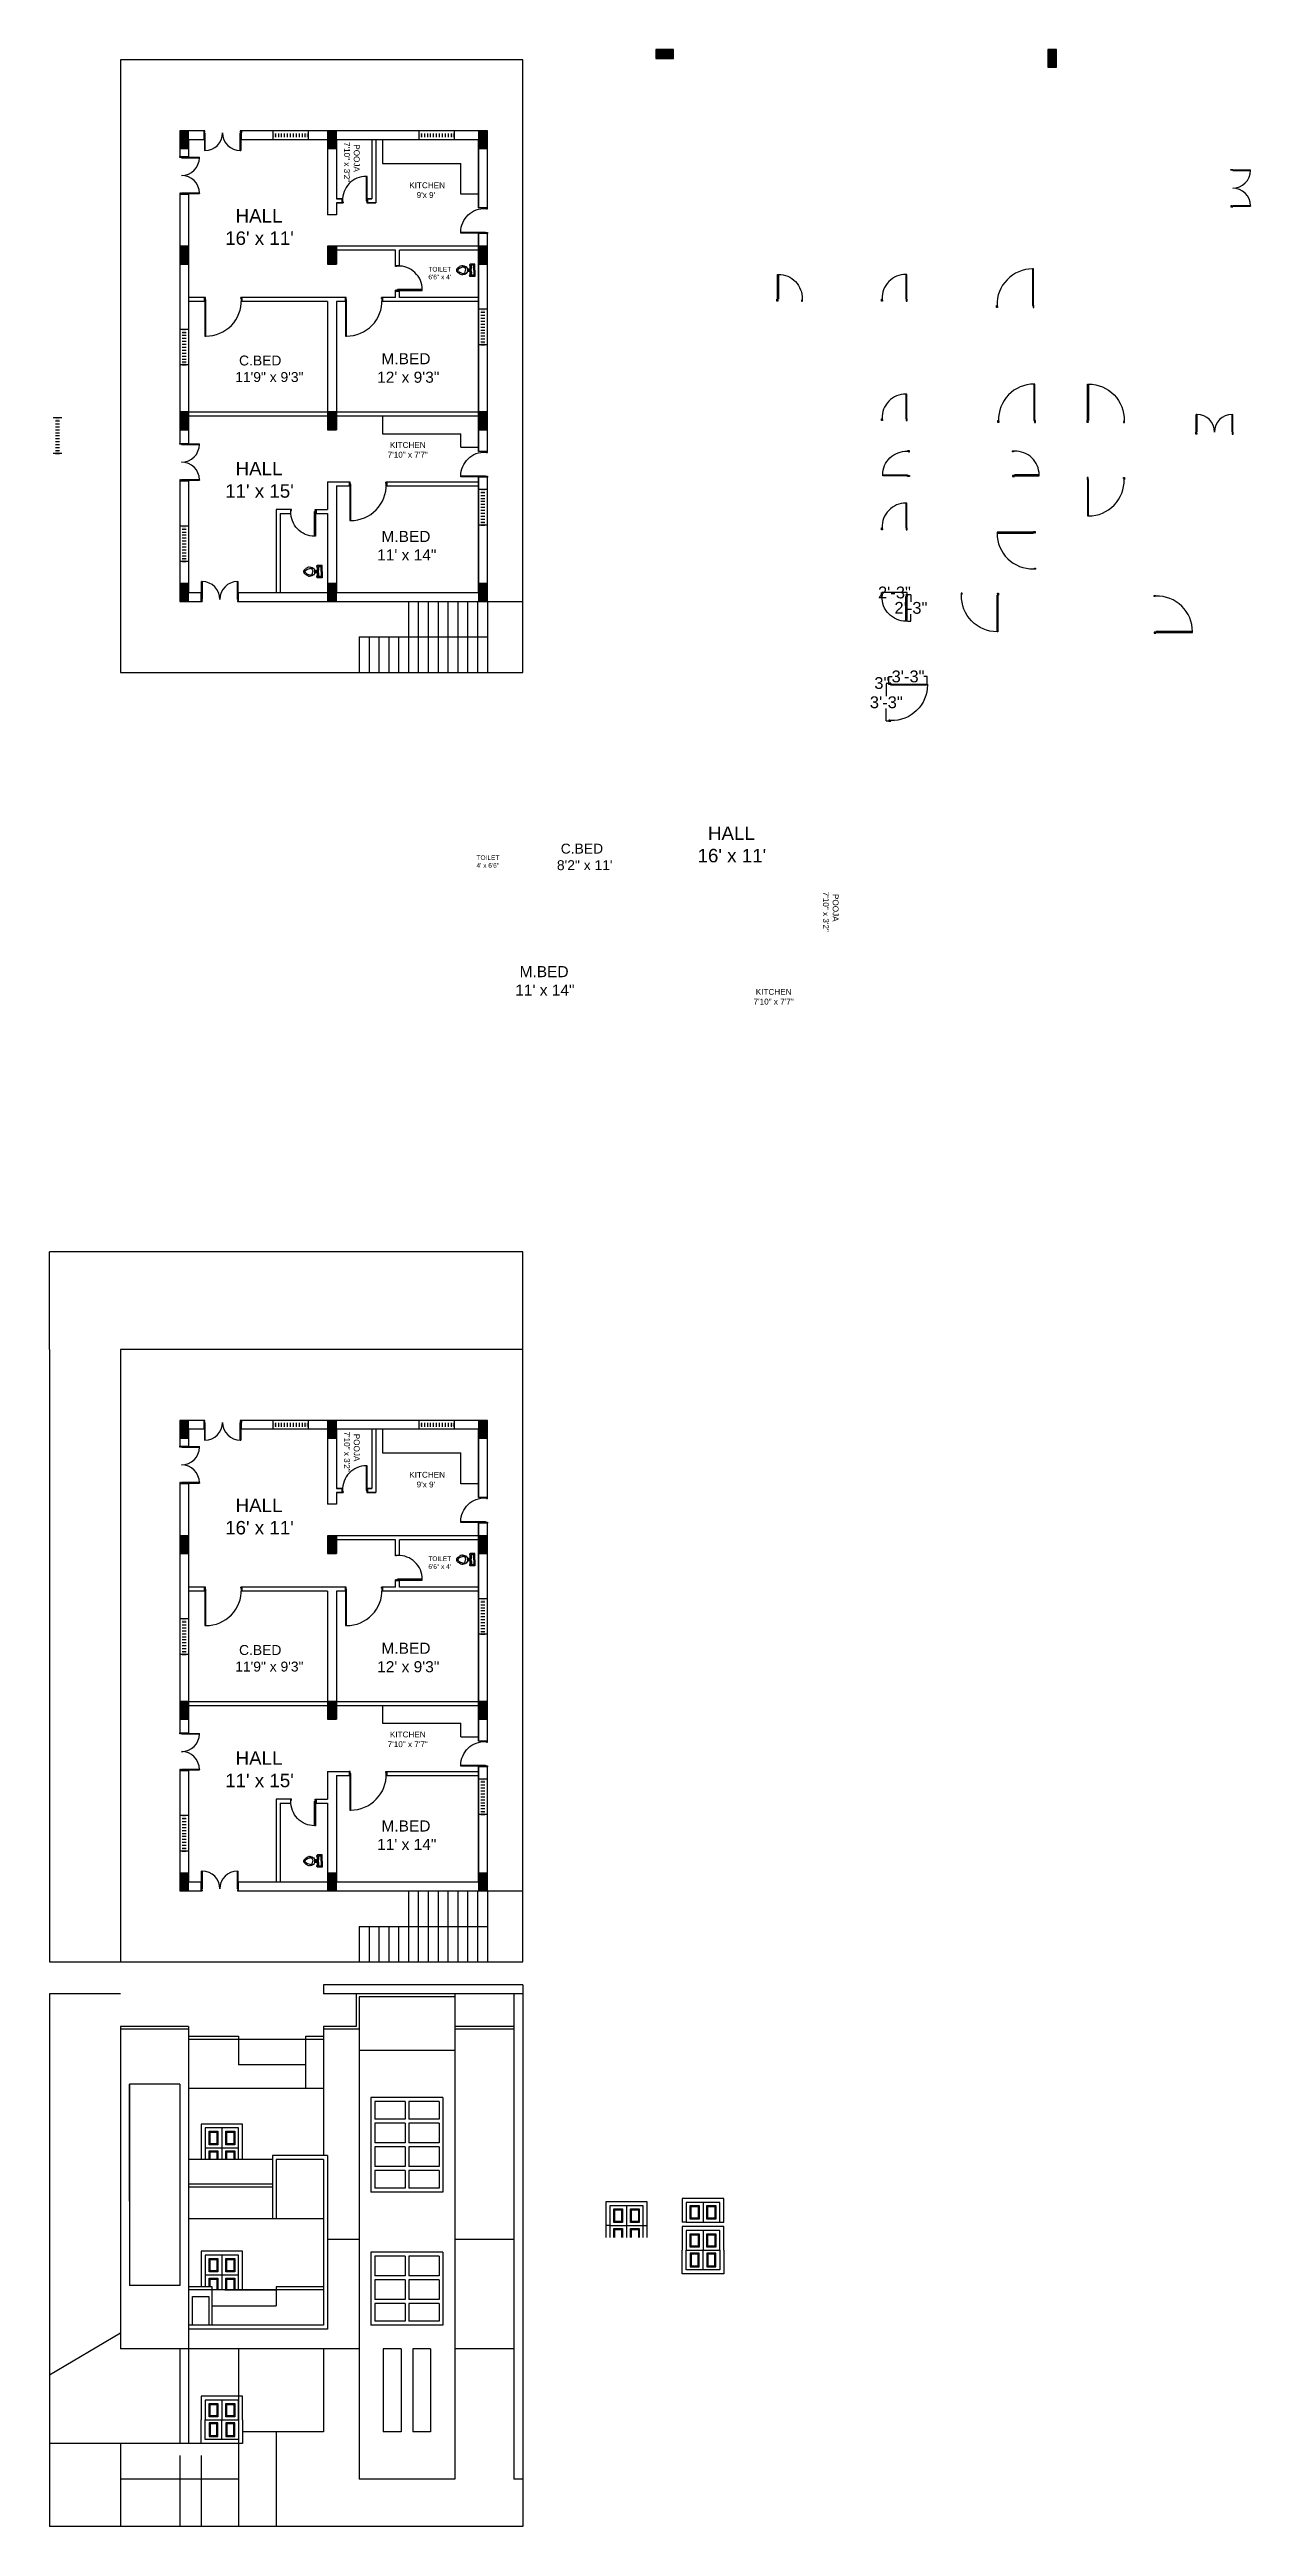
# Model space of a CAD drawing. Header units: inches. Extents: x -7493 to 22571, y -4428 to 5732.
# Drawn here: x -632 to 586, y -2207 to 304 of the extents above; entities that cross this region are included whole.
import ezdxf

# ---------------------------------------------------------------- set-up
doc = ezdxf.new("R2010")
doc.units = ezdxf.units.IN
doc.header["$MEASUREMENT"] = 0
doc.styles.get("Standard").update_dxf_attribs({"font": 'arial.ttf'})
doc.dimstyles.get("Standard").update_dxf_attribs({"dimtxt": 12, "dimasz": 0.18, "dimexe": 0, "dimexo": 0.0625, "dimgap": 0.09, "dimtad": 0, "dimtih": 1, "dimtoh": 1, "dimdec": 0, "dimrnd": 3, "dimzin": 3, "dimdsep": 46, "dimlunit": 3, "dimtxsty": 'Standard', "dimcen": 0.09, "dimclrd": 4, "dimclrt": 1, "dimadec": 0, "dimazin": 0, "dimtfac": 1, "dimtdec": 0, "dimtofl": 0, "dimtmove": 0, "dimatfit": 3, "dimfxl": 1, "dimtolj": 1, "dimtzin": 0, "dimarcsym": 0})

msp = doc.modelspace()

# ---------------------------------------------------------------- texts
at = {"char_height": 5.916, "attachment_point": 1, "rotation": 270}
for insert in [(-317.8, 212.7), (167.8, -547.4), (-317.8, -1094.7)]:
    msp.add_mtext_dynamic_manual_height_columns('  POOJA\\P 7\'10" x 3\'2"', width=48.655, gutter_width=1.85, heights=[0], dxfattribs=dict(at, insert=insert))
at = {"attachment_point": 1}
for s, width, insert, char_height in [("\\pi4.23326;  KITCHEN\\P\\pi13.98482; 9'x 9'", 48.655, (-276.3, 169.5), 5.916), ("      HALL\\P    16' x 11'", 188.353, (-475.3, 142.4), 13.607), ('   TOILET\\P   6\'6" x 4\'', 36.584, (-253.6, 83.8), 4.733), ('      C.BED\\P     11\'9" x 9\'3"', 90.236, (-463.5, -6.1), 10.057), ('   M.BED\\P  12\' x 9\'3"', 72.496, (-308.8, -3.7), 11.24), ('  KITCHEN\\P 7\'10" x 7\'7"', 48.655, (-291.7, -93.8), 5.916), ("      HALL\\P    11' x 15'", 188.353, (-475.3, -113.9), 13.607), ('   M.BED\\P  11\' x 14"', 72.496, (-308.8, -183.9), 11.24), ('      C.BED\\P     8\'2" x 11\'', 83.911, (-137.3, -501), 10.057), ("      HALL\\P    16' x 11'", 188.353, (3.7, -483.6), 13.607), ('   TOILET\\P   4\' x 6\'6"', 36.584, (-204.8, -512.8), 4.733), ('   M.BED\\P  11\' x 14"', 72.496, (-168.7, -625.1), 11.24), ('  KITCHEN\\P 7\'10" x 7\'7"', 48.655, (79.3, -648.3), 5.916), ("\\pi4.23326;  KITCHEN\\P\\pi13.98482; 9'x 9'", 48.655, (-276.3, -1137.9), 5.916), ("      HALL\\P    16' x 11'", 188.353, (-475.3, -1165), 13.607), ('   TOILET\\P   6\'6" x 4\'', 36.584, (-253.6, -1223.6), 4.733), ('      C.BED\\P     11\'9" x 9\'3"', 90.236, (-463.5, -1313.5), 10.057), ('   M.BED\\P  12\' x 9\'3"', 72.496, (-308.8, -1311.1), 11.24), ('  KITCHEN\\P 7\'10" x 7\'7"', 48.655, (-291.7, -1401.2), 5.916), ("      HALL\\P    11' x 15'", 188.353, (-475.3, -1421.3), 13.607), ('   M.BED\\P  11\' x 14"', 72.496, (-308.8, -1491.3), 11.24)]:
    msp.add_mtext_dynamic_manual_height_columns(s, width=width, gutter_width=1.85, heights=[0], dxfattribs=dict(at, insert=insert, char_height=char_height))

# ---------------------------------------------------------------- blocks, each defined once
blk = doc.blocks.new('column')
at = {"true_color": 0x991b1e}
h = blk.add_hatch(color=244, dxfattribs=at)
h.dxf.hatch_style = 1
h.paths.add_polyline_path([(133, 336.4), (124, 336.4), (124, 318.4), (133, 318.4)])
blk.add_lwpolyline([(133, 318.4), (133, 336.4), (124, 336.4), (124, 318.4)], close=True)
blk = doc.blocks.new('2')
at = {"color": 4}
for p, q in [((5142.7, -693.2), (5124.7, -693.2)), ((5124.7, -693.7), (5124.7, -693.2)), ((5142.7, -693.7), (5124.7, -693.7)), ((5144.7, -692.7), (5142.7, -692.7)), ((5142.7, -692.7), (5142.7, -693.2)), ((5142.7, -693.2), (5143.7, -693.2)), ((5143.7, -693.2), (5143.7, -693.7)), ((5143.7, -693.7), (5144.7, -693.7)), ((5144.7, -693.7), (5144.7, -692.7)), ((5142.7, -729.6), (5124.7, -729.6)), ((5124.7, -729.6), (5124.7, -730.2)), ((5142.7, -730.2), (5124.7, -730.2)), ((5142.7, -730.7), (5142.7, -730.2)), ((5142.7, -730.2), (5143.7, -730.2)), ((5142.7, -730.2), (5143.2, -730.2)), ((5144.7, -730.7), (5142.7, -730.7)), ((5143.7, -730.2), (5143.7, -729.7)), ((5143.7, -729.7), (5144.7, -729.7)), ((5144.7, -729.7), (5144.7, -730.7))]:
    blk.add_line(p, q, dxfattribs=at)
for points in [[(5124.7, -693.7), (5142.7, -693.7), (5142.7, -693.2), (5124.7, -693.2)], [(5124.7, -729.6), (5142.7, -729.6), (5142.7, -730.2), (5124.7, -730.2)]]:
    blk.add_lwpolyline(points, dxfattribs=at)
for centre, start, end in [((5142.7, -693.7), 180, 270), ((5142.7, -729.6), 90, 180)]:
    blk.add_arc(centre, 18, start, end, dxfattribs=at)
blk = doc.blocks.new('4')
at = {"color": 4}
for p, q in [((5454.5, -549.1), (5454.5, -547.1)), ((5454.5, -547.1), (5455, -547.1)), ((5455.5, -549.1), (5454.5, -549.1)), ((5455, -547.1), (5455, -548.1)), ((5455, -548.1), (5455.5, -548.1)), ((5455.5, -548.1), (5455.5, -549.1)), ((5480, -548.1), (5479.5, -548.1)), ((5479.5, -548.1), (5479.5, -549.1)), ((5479.5, -549.1), (5480.5, -549.1)), ((5480.5, -547.1), (5480, -547.1)), ((5480, -547.1), (5480, -548.1)), ((5480.5, -549.1), (5480.5, -547.1))]:
    blk.add_line(p, q, dxfattribs=at)
blk.add_lwpolyline([(5480, -547.1), (5480, -522.1), (5479, -522.1), (5479, -547.1)], close=True, dxfattribs=at)
blk.add_arc((5479, -546.1), 24, 89.9502, 182.388, dxfattribs=at)
blk = doc.blocks.new('new block')
at = {"color": 4}
for p, q in [((5074.4, -488.4), (5072.4, -488.4)), ((5072.4, -488.4), (5072.4, -488.9)), ((5072.4, -488.9), (5073.4, -488.9)), ((5073.4, -488.9), (5073.4, -489.4)), ((5073.4, -489.4), (5074.4, -489.4)), ((5074.4, -489.4), (5074.4, -488.4)), ((5072.4, -526.4), (5072.4, -525.9)), ((5072.4, -525.9), (5073.4, -525.9)), ((5074.4, -526.4), (5072.4, -526.4)), ((5073.4, -525.9), (5073.4, -525.4)), ((5073.4, -525.4), (5074.4, -525.4)), ((5074.4, -525.4), (5074.4, -526.4))]:
    blk.add_line(p, q, dxfattribs=at)
blk.add_lwpolyline([(5072.4, -488.9), (5035.4, -488.9), (5035.4, -489.9), (5072.4, -489.9)], close=True, dxfattribs=at)
blk.add_arc((5071.4, -489.9), 36, 179.9779, 271.5918, dxfattribs=at)
blk = doc.blocks.new('A$C73EC25F1')
for p, q in [((0.25, 0.74), (0, 0.74)), ((0, 0.74), (0, 0.55)), ((0, 0.55), (0.03, 0.52)), ((0.01, 0.74), (0.01, 0.56)), ((0.01, 0.56), (0.02, 0.55)), ((0.02, 0.55), (0.03, 0.53)), ((0.02, 0.55), (0.02, 0.55)), ((0.02, 0.55), (0.02, 0.55)), ((0.1, 0.56), (0.03, 0.53)), ((0.1, 0.54), (0.03, 0.52)), ((0.03, 0.52), (0.03, 0.52)), ((0.25, 0.7), (0.05, 0.7)), ((0.05, 0.7), (0.05, 0.59)), ((0.05, 0.59), (0.07, 0.59)), ((0.16, 0.6), (0.07, 0.59)), ((0.07, 0.59), (0.07, 0.59)), ((0.18, 0.56), (0.1, 0.56)), ((0.18, 0.54), (0.1, 0.54)), ((0.11, 0.4), (0.19, 0.45)), ((0.11, 0.29), (0.15, 0.34)), ((0.12, 0.24), (0.11, 0.29)), ((0.15, 0.15), (0.12, 0.24)), ((0.15, 0.34), (0.18, 0.35)), ((0.19, 0.08), (0.15, 0.15)), ((0.25, 0.58), (0.16, 0.6)), ((0.25, 0.53), (0.18, 0.56)), ((0.25, 0.52), (0.18, 0.54)), ((0.18, 0.35), (0.24, 0.36)), ((0.2, 0.51), (0.19, 0.47)), ((0.19, 0.47), (0.19, 0.45)), ((0.19, 0.45), (0.31, 0.45)), ((0.2, 0.08), (0.19, 0.08)), ((0.22, 0.53), (0.2, 0.51)), ((0.21, 0.49), (0.2, 0.49)), ((0.2, 0.49), (0.2, 0.49)), ((0.2, 0.49), (0.2, 0.49)), ((0.2, 0.49), (0.2, 0.48)), ((0.2, 0.48), (0.21, 0.48)), ((0.2, 0.08), (0.22, 0.06)), ((0.25, 0.5), (0.21, 0.5)), ((0.21, 0.5), (0.21, 0.5)), ((0.21, 0.5), (0.21, 0.49)), ((0.21, 0.48), (0.25, 0.48)), ((0.21, 0.48), (0.21, 0.48)), ((0.21, 0.48), (0.21, 0.48)), ((0.22, 0.06), (0.25, 0.06)), ((0.23, 0.45), (0.23, 0.48)), ((0.24, 0.36), (0.25, 0.36)), ((0.25, 0.74), (0.5, 0.74)), ((0.25, 0.7), (0.45, 0.7)), ((0.26, 0.58), (0.25, 0.58)), ((0.32, 0.56), (0.25, 0.53)), ((0.32, 0.54), (0.25, 0.52)), ((0.25, 0.52), (0.25, 0.52)), ((0.25, 0.5), (0.29, 0.5)), ((0.29, 0.48), (0.25, 0.48)), ((0.26, 0.36), (0.25, 0.36)), ((0.25, 0.06), (0.27, 0.06)), ((0.35, 0.6), (0.26, 0.58)), ((0.32, 0.35), (0.26, 0.36)), ((0.27, 0.45), (0.27, 0.48)), ((0.27, 0.06), (0.29, 0.07)), ((0.3, 0.52), (0.28, 0.53)), ((0.29, 0.49), (0.29, 0.5)), ((0.29, 0.5), (0.29, 0.5)), ((0.3, 0.49), (0.29, 0.49)), ((0.29, 0.48), (0.29, 0.48)), ((0.29, 0.48), (0.29, 0.48)), ((0.29, 0.48), (0.3, 0.48)), ((0.29, 0.07), (0.3, 0.08)), ((0.31, 0.49), (0.3, 0.52)), ((0.3, 0.48), (0.3, 0.49)), ((0.3, 0.49), (0.3, 0.49)), ((0.3, 0.49), (0.3, 0.49)), ((0.3, 0.08), (0.31, 0.08)), ((0.31, 0.45), (0.31, 0.49)), ((0.31, 0.45), (0.39, 0.4)), ((0.31, 0.08), (0.35, 0.15)), ((0.4, 0.56), (0.32, 0.56)), ((0.4, 0.54), (0.32, 0.54)), ((0.35, 0.34), (0.32, 0.35)), ((0.44, 0.59), (0.35, 0.6)), ((0.39, 0.29), (0.35, 0.34)), ((0.35, 0.15), (0.38, 0.24)), ((0.38, 0.24), (0.39, 0.29)), ((0.47, 0.53), (0.4, 0.56)), ((0.47, 0.52), (0.4, 0.54)), ((0.45, 0.59), (0.44, 0.59)), ((0.45, 0.7), (0.45, 0.59)), ((0.48, 0.55), (0.47, 0.53)), ((0.5, 0.55), (0.47, 0.52)), ((0.48, 0.55), (0.49, 0.55)), ((0.49, 0.74), (0.49, 0.56)), ((0.49, 0.55), (0.49, 0.56)), ((0.49, 0.56), (0.49, 0.56)), ((0.5, 0.74), (0.5, 0.55))]:
    blk.add_line(p, q)
for centre, radius, start, end in [((2.43, -0.34), 2.44, 164.6178, 166.2484), ((0.21, 0.2), 0.154, 166.557, 173.0452), ((0.1, 0.22), 0.0446, 174.3642, 199.9942), ((0.68, 0.44), 0.667, 201.1305, 207.7446), ((0.76, 0.12), 0.711, 161.1022, 164.4404), ((1.21, -0.04), 1.18, 158.3153, 160.9044), ((0.48, 0.34), 0.436, 208.1436, 219.081), ((0.34, 0.22), 0.255, 219.2937, 233.7294), ((0.22, 0.07), 0.061, 233.2861, 254.7689), ((0.27, 0.24), 0.241, 253.7934, 264.6213), ((0.23, 0.24), 0.241, 275.3787, 286.2066), ((0.28, 0.07), 0.061, 285.2311, 306.7139), ((0.16, 0.22), 0.255, 306.2706, 320.7063), ((0.02, 0.34), 0.436, 320.919, 331.8564), ((-0.71, -0.04), 1.18, 19.0956, 21.6847), ((-0.26, 0.12), 0.711, 15.5596, 18.8978), ((-0.18, 0.44), 0.667, 332.2554, 338.8695), ((-1.93, -0.34), 2.44, 13.7516, 15.3822), ((0.29, 0.2), 0.154, 6.9548, 13.443), ((0.4, 0.22), 0.0446, 340.0058, 5.6358)]:
    blk.add_arc(centre, radius, start, end)
blk = doc.blocks.new('*D62')
at = {"color": 0, "lineweight": -2, "transparency": 16777216}
for p, q in [((218.8, -338.6), (218.8, -331.5)), ((257.8, -338.6), (257.8, -331.5))]:
    blk.add_line(p, q, dxfattribs=at)
at = {"color": 4, "lineweight": -2, "transparency": 16777216}
for p, q in [((219, -331.5), (222.3, -331.5)), ((257.7, -331.5), (254.4, -331.5))]:
    blk.add_line(p, q, dxfattribs=at)
at = {"color": 4, "transparency": 16777216}
for points in [[(219, -331.5), (219, -331.6), (218.8, -331.5)], [(257.7, -331.5), (257.7, -331.6), (257.8, -331.5)]]:
    blk.add_solid(points, dxfattribs=at)
at = {"layer": 'Defpoints', "color": 0, "transparency": 16777216}
for p in [(218.8, -338.7), (257.8, -331.5), (257.8, -338.7)]:
    blk.add_point(p, dxfattribs=at)
at = {"color": 1, "transparency": 16777216, "insert": (238.3, -331.5), "char_height": 12, "attachment_point": 5}
blk.add_mtext('\\A1;3\'-3"', dxfattribs=at)
blk = doc.blocks.new('*D63')
at = {"color": 0, "lineweight": -2, "transparency": 16777216}
for p, q in [((218.8, -338.7), (216.2, -338.7)), ((218.8, -376.7), (216.2, -376.7))]:
    blk.add_line(p, q, dxfattribs=at)
at = {"color": 4, "lineweight": -2, "transparency": 16777216}
for p, q in [((216.2, -338.8), (216.2, -351.4)), ((216.2, -376.5), (216.2, -363.9))]:
    blk.add_line(p, q, dxfattribs=at)
at = {"color": 4, "transparency": 16777216}
for points in [[(216.2, -338.8), (216.2, -338.8), (216.2, -338.7)], [(216.2, -376.5), (216.2, -376.5), (216.2, -376.7)]]:
    blk.add_solid(points, dxfattribs=at)
at = {"layer": 'Defpoints', "color": 0, "transparency": 16777216}
for p in [(218.8, -338.7), (216.2, -376.7), (218.8, -376.7)]:
    blk.add_point(p, dxfattribs=at)
at = {"color": 1, "transparency": 16777216, "insert": (216.2, -357.7), "char_height": 12, "attachment_point": 5}
blk.add_mtext('\\A1;3\'-3"', dxfattribs=at)
blk = doc.blocks.new('*D64')
at = {"color": 4, "lineweight": -2, "transparency": 16777216}
for p, q in [((218.8, -338.2), (218.7, -338.2)), ((220.7, -338.2), (219, -338.2))]:
    blk.add_line(p, q, dxfattribs=at)
at = {"color": 0, "lineweight": -2, "transparency": 16777216}
for p, q in [((218.8, -338.6), (218.8, -338.2)), ((220.8, -338.6), (220.8, -338.2))]:
    blk.add_line(p, q, dxfattribs=at)
at = {"color": 4, "transparency": 16777216}
for points in [[(219, -338.2), (219, -338.2), (218.8, -338.2)], [(220.7, -338.2), (220.7, -338.2), (220.8, -338.2)]]:
    blk.add_solid(points, dxfattribs=at)
at = {"layer": 'Defpoints', "color": 0, "transparency": 16777216}
for p in [(218.8, -338.2), (218.8, -338.7), (220.8, -338.7)]:
    blk.add_point(p, dxfattribs=at)
at = {"color": 1, "transparency": 16777216, "insert": (211.7, -338.2), "char_height": 12, "attachment_point": 5}
blk.add_mtext('\\A1;3"', dxfattribs=at)
blk = doc.blocks.new('*D65')
at = {"color": 0, "lineweight": -2, "transparency": 16777216}
for p, q in [((211.5, -248.4), (211.5, -246.4)), ((237.5, -248.4), (237.5, -246.4))]:
    blk.add_line(p, q, dxfattribs=at)
at = {"color": 4, "lineweight": -2, "transparency": 16777216}
blk.add_line((237.3, -246.4), (211.7, -246.4), dxfattribs=at)
at = {"color": 4, "transparency": 16777216}
for points in [[(211.7, -246.4), (211.7, -246.5), (211.5, -246.4)], [(237.3, -246.4), (237.3, -246.5), (237.5, -246.4)]]:
    blk.add_solid(points, dxfattribs=at)
at = {"layer": 'Defpoints', "color": 0, "transparency": 16777216}
for p in [(211.5, -246.4), (211.5, -248.5), (237.5, -248.5)]:
    blk.add_point(p, dxfattribs=at)
at = {"color": 1, "transparency": 16777216, "insert": (224.5, -246.4), "char_height": 12, "attachment_point": 5}
blk.add_mtext('\\A1;2\'-3"', dxfattribs=at)
blk = doc.blocks.new('*D66')
at = {"color": 0, "lineweight": -2, "transparency": 16777216}
for p, q in [((237.6, -248.5), (241.2, -248.5)), ((237.6, -275.5), (241.2, -275.5))]:
    blk.add_line(p, q, dxfattribs=at)
at = {"color": 4, "lineweight": -2, "transparency": 16777216}
for p, q in [((241.2, -248.7), (241.2, -255.8)), ((241.2, -275.3), (241.2, -268.2))]:
    blk.add_line(p, q, dxfattribs=at)
at = {"color": 4, "transparency": 16777216}
for points in [[(241.2, -248.7), (241.2, -248.7), (241.2, -248.5)], [(241.2, -275.3), (241.2, -275.3), (241.2, -275.5)]]:
    blk.add_solid(points, dxfattribs=at)
at = {"layer": 'Defpoints', "color": 0, "transparency": 16777216}
for p in [(237.5, -248.5), (237.5, -275.5), (241.2, -275.5)]:
    blk.add_point(p, dxfattribs=at)
at = {"color": 1, "transparency": 16777216, "insert": (241.2, -262), "char_height": 12, "attachment_point": 5}
blk.add_mtext('\\A1;2\'-3"', dxfattribs=at)

# ---------------------------------------------------------------- dimensions: what is measured, and where the dimension line sits
dim = msp.add_linear_dim(base=(211.5, -246.4), p1=(237.5, -248.5), p2=(211.5, -248.5), angle=180, dimstyle='Standard')
dim.commit()
dim.dimension.update_dxf_attribs({"geometry": '*D65', "text_midpoint": (224.5, -246.4), "dimtype": 161})
for p1, p2, distance, picture, middle in [((237.5, -248.5), (237.5, -275.5), 3.7, '*D66', (241.2, -262)), ((218.8, -338.7), (257.8, -338.7), 7.1, '*D62', (238.3, -331.5)), ((218.8, -338.7), (218.8, -376.7), -2.7, '*D63', (216.2, -357.7)), ((220.8, -338.7), (218.8, -338.7), -0.4, '*D64', (211.7, -338.2))]:
    dim = msp.add_aligned_dim(p1=p1, p2=p2, distance=distance, dimstyle='Standard')
    dim.commit()
    dim.dimension.update_dxf_attribs({"geometry": picture, "text_midpoint": middle})

# ---------------------------------------------------------------- hatches: boundary and pattern name
at = {"true_color": 0x991b1e}
h = msp.add_hatch(color=244, dxfattribs=at)
h.dxf.hatch_style = 1
h.paths.add_polyline_path([(388.9, 304.2), (379.9, 304.2), (379.9, 286.2), (388.9, 286.2)])
h = msp.add_hatch(color=244, dxfattribs=at)
h.dxf.hatch_style = 1
h.paths.add_polyline_path([(-491.3, 221.7), (-500.3, 221.7), (-500.3, 203.7), (-491.3, 203.7)])
h = msp.add_hatch(color=2)
h.dxf.hatch_style = 1
h.paths.add_polyline_path([(-402.9, 219.2), (-405.9, 219.2), (-405.9, 215.2), (-402.9, 215.2)])
h.paths.add_polyline_path([(-369.9, 219.2), (-372.9, 219.2), (-372.9, 215.2), (-369.9, 215.2)])
h = msp.add_hatch(color=244, dxfattribs=at)
h.dxf.hatch_style = 1
h.paths.add_polyline_path([(-341.3, 221.7), (-350.3, 221.7), (-350.3, 203.7), (-341.3, 203.7)])
h = msp.add_hatch(color=2)
h.dxf.hatch_style = 1
h.paths.add_polyline_path([(-254.8, 219.2), (-257.8, 219.2), (-257.8, 215.2), (-254.8, 215.2)])
h.paths.add_polyline_path([(-221.8, 219.2), (-224.8, 219.2), (-224.8, 215.2), (-221.8, 215.2)])
h = msp.add_hatch(color=244, dxfattribs=at)
h.dxf.hatch_style = 1
h.paths.add_polyline_path([(-188.3, 221.7), (-197.3, 221.7), (-197.3, 203.7), (-188.3, 203.7)])
h = msp.add_hatch(color=244, dxfattribs=at)
h.dxf.hatch_style = 1
h.paths.add_polyline_path([(-491.3, 104.7), (-500.3, 104.7), (-500.3, 86.7), (-491.3, 86.7)])
h = msp.add_hatch(color=244, dxfattribs=at)
h.dxf.hatch_style = 1
h.paths.add_polyline_path([(-341.3, 104.7), (-350.3, 104.7), (-350.3, 86.7), (-341.3, 86.7)])
h = msp.add_hatch(color=244, dxfattribs=at)
h.dxf.hatch_style = 1
h.paths.add_polyline_path([(-188.3, 104.7), (-197.3, 104.7), (-197.3, 86.7), (-188.3, 86.7)])
h = msp.add_hatch(color=2)
h.dxf.hatch_style = 1
h.paths.add_polyline_path([(-190.8, 37.8), (-190.8, 40.8), (-194.8, 40.8), (-194.8, 37.8)])
h.paths.add_polyline_path([(-190.8, 4.8), (-190.8, 7.8), (-194.8, 7.8), (-194.8, 4.8)])
h = msp.add_hatch(color=2)
h.dxf.hatch_style = 1
h.paths.add_polyline_path([(-493.8, 17.4), (-493.8, 20.4), (-497.8, 20.4), (-497.8, 17.4)])
h.paths.add_polyline_path([(-493.8, -15.6), (-493.8, -12.6), (-497.8, -12.6), (-497.8, -15.6)])
h = msp.add_hatch(color=2)
h.dxf.hatch_style = 1
h.paths.add_polyline_path([(-622.2, -72.3), (-622.2, -69.3), (-626.2, -69.3), (-626.2, -72.3)])
h.paths.add_polyline_path([(-622.2, -105.3), (-622.2, -102.3), (-626.2, -102.3), (-626.2, -105.3)])
h = msp.add_hatch(color=244, dxfattribs=at)
h.dxf.hatch_style = 1
h.paths.add_polyline_path([(-491.3, -63.3), (-500.3, -63.3), (-500.3, -81.3), (-491.3, -81.3)])
h = msp.add_hatch(color=244, dxfattribs=at)
h.dxf.hatch_style = 1
h.paths.add_polyline_path([(-341.3, -63.3), (-350.3, -63.3), (-350.3, -81.3), (-341.3, -81.3)])
h = msp.add_hatch(color=244, dxfattribs=at)
h.dxf.hatch_style = 1
h.paths.add_polyline_path([(-188.3, -63.3), (-197.3, -63.3), (-197.3, -81.3), (-188.3, -81.3)])
h = msp.add_hatch(color=2)
h.dxf.hatch_style = 1
h.paths.add_polyline_path([(-190.8, -144.9), (-190.8, -141.9), (-194.8, -141.9), (-194.8, -144.9)])
h.paths.add_polyline_path([(-190.8, -177.9), (-190.8, -174.9), (-194.8, -174.9), (-194.8, -177.9)])
h = msp.add_hatch(color=2)
h.dxf.hatch_style = 1
h.paths.add_polyline_path([(-493.8, -182), (-493.8, -179), (-497.8, -179), (-497.8, -182)])
h.paths.add_polyline_path([(-493.8, -215), (-493.8, -212), (-497.8, -212), (-497.8, -215)])
h = msp.add_hatch(color=244, dxfattribs=at)
h.dxf.hatch_style = 1
h.paths.add_polyline_path([(-491.3, -237.3), (-500.3, -237.3), (-500.3, -255.3), (-491.3, -255.3)])
h = msp.add_hatch(color=244, dxfattribs=at)
h.dxf.hatch_style = 1
h.paths.add_polyline_path([(-341.3, -237.3), (-350.3, -237.3), (-350.3, -255.3), (-341.3, -255.3)])
h = msp.add_hatch(color=244, dxfattribs=at)
h.dxf.hatch_style = 1
h.paths.add_polyline_path([(-188.3, -237.3), (-197.3, -237.3), (-197.3, -255.3), (-188.3, -255.3)])
h = msp.add_hatch(color=244, dxfattribs=at)
h.dxf.hatch_style = 1
h.paths.add_polyline_path([(-491.3, -1085.7), (-500.3, -1085.7), (-500.3, -1103.7), (-491.3, -1103.7)])
h = msp.add_hatch(color=2)
h.dxf.hatch_style = 1
h.paths.add_polyline_path([(-402.9, -1088.2), (-405.9, -1088.2), (-405.9, -1092.2), (-402.9, -1092.2)])
h.paths.add_polyline_path([(-369.9, -1088.2), (-372.9, -1088.2), (-372.9, -1092.2), (-369.9, -1092.2)])
h = msp.add_hatch(color=244, dxfattribs=at)
h.dxf.hatch_style = 1
h.paths.add_polyline_path([(-341.3, -1085.7), (-350.3, -1085.7), (-350.3, -1103.7), (-341.3, -1103.7)])
h = msp.add_hatch(color=2)
h.dxf.hatch_style = 1
h.paths.add_polyline_path([(-254.8, -1088.2), (-257.8, -1088.2), (-257.8, -1092.2), (-254.8, -1092.2)])
h.paths.add_polyline_path([(-221.8, -1088.2), (-224.8, -1088.2), (-224.8, -1092.2), (-221.8, -1092.2)])
h = msp.add_hatch(color=244, dxfattribs=at)
h.dxf.hatch_style = 1
h.paths.add_polyline_path([(-188.3, -1085.7), (-197.3, -1085.7), (-197.3, -1103.7), (-188.3, -1103.7)])
h = msp.add_hatch(color=244, dxfattribs=at)
h.dxf.hatch_style = 1
h.paths.add_polyline_path([(-491.3, -1202.7), (-500.3, -1202.7), (-500.3, -1220.7), (-491.3, -1220.7)])
h = msp.add_hatch(color=244, dxfattribs=at)
h.dxf.hatch_style = 1
h.paths.add_polyline_path([(-341.3, -1202.7), (-350.3, -1202.7), (-350.3, -1220.7), (-341.3, -1220.7)])
h = msp.add_hatch(color=244, dxfattribs=at)
h.dxf.hatch_style = 1
h.paths.add_polyline_path([(-188.3, -1202.7), (-197.3, -1202.7), (-197.3, -1220.7), (-188.3, -1220.7)])
h = msp.add_hatch(color=2)
h.dxf.hatch_style = 1
h.paths.add_polyline_path([(-190.8, -1269.6), (-190.8, -1266.6), (-194.8, -1266.6), (-194.8, -1269.6)])
h.paths.add_polyline_path([(-190.8, -1302.6), (-190.8, -1299.6), (-194.8, -1299.6), (-194.8, -1302.6)])
h = msp.add_hatch(color=2)
h.dxf.hatch_style = 1
h.paths.add_polyline_path([(-493.8, -1290), (-493.8, -1287), (-497.8, -1287), (-497.8, -1290)])
h.paths.add_polyline_path([(-493.8, -1323), (-493.8, -1320), (-497.8, -1320), (-497.8, -1323)])
h = msp.add_hatch(color=244, dxfattribs=at)
h.dxf.hatch_style = 1
h.paths.add_polyline_path([(-491.3, -1370.7), (-500.3, -1370.7), (-500.3, -1388.7), (-491.3, -1388.7)])
h = msp.add_hatch(color=244, dxfattribs=at)
h.dxf.hatch_style = 1
h.paths.add_polyline_path([(-341.3, -1370.7), (-350.3, -1370.7), (-350.3, -1388.7), (-341.3, -1388.7)])
h = msp.add_hatch(color=244, dxfattribs=at)
h.dxf.hatch_style = 1
h.paths.add_polyline_path([(-188.3, -1370.7), (-197.3, -1370.7), (-197.3, -1388.7), (-188.3, -1388.7)])
h = msp.add_hatch(color=2)
h.dxf.hatch_style = 1
h.paths.add_polyline_path([(-190.8, -1452.3), (-190.8, -1449.3), (-194.8, -1449.3), (-194.8, -1452.3)])
h.paths.add_polyline_path([(-190.8, -1485.3), (-190.8, -1482.3), (-194.8, -1482.3), (-194.8, -1485.3)])
h = msp.add_hatch(color=2)
h.dxf.hatch_style = 1
h.paths.add_polyline_path([(-493.8, -1489.4), (-493.8, -1486.4), (-497.8, -1486.4), (-497.8, -1489.4)])
h.paths.add_polyline_path([(-493.8, -1522.4), (-493.8, -1519.4), (-497.8, -1519.4), (-497.8, -1522.4)])
h = msp.add_hatch(color=244, dxfattribs=at)
h.dxf.hatch_style = 1
h.paths.add_polyline_path([(-491.3, -1544.7), (-500.3, -1544.7), (-500.3, -1562.7), (-491.3, -1562.7)])
h = msp.add_hatch(color=244, dxfattribs=at)
h.dxf.hatch_style = 1
h.paths.add_polyline_path([(-341.3, -1544.7), (-350.3, -1544.7), (-350.3, -1562.7), (-341.3, -1562.7)])
h = msp.add_hatch(color=244, dxfattribs=at)
h.dxf.hatch_style = 1
h.paths.add_polyline_path([(-188.3, -1544.7), (-197.3, -1544.7), (-197.3, -1562.7), (-188.3, -1562.7)])

# ---------------------------------------------------------------- linework, layer by layer
for p, q in [((-152.3, 293.7), (-560.3, 293.7)), ((-560.3, 293.7), (-560.3, -327.3)), ((-152.3, -327.3), (-152.3, 293.7)), ((-491.3, 212.7), (-491.3, 195.6)), ((-475.8, 212.7), (-491.3, 212.7)), ((-475.8, 221.7), (-475.8, 212.7)), ((-437.8, 221.7), (-437.8, 212.7)), ((-197.3, 212.7), (-437.8, 212.7)), ((-405.9, 221.7), (-405.9, 212.7)), ((-402.9, 215.2), (-402.9, 219.2)), ((-399.9, 215.2), (-399.9, 219.2)), ((-396.9, 215.2), (-396.9, 219.2)), ((-393.9, 215.2), (-393.9, 219.2)), ((-390.9, 215.2), (-390.9, 219.2)), ((-387.9, 215.2), (-387.9, 219.2)), ((-384.9, 215.2), (-384.9, 219.2)), ((-381.9, 215.2), (-381.9, 219.2)), ((-378.9, 215.2), (-378.9, 219.2)), ((-375.9, 215.2), (-375.9, 219.2)), ((-372.9, 215.2), (-372.9, 219.2)), ((-369.9, 221.7), (-369.9, 212.7)), ((-369.9, 215.2), (-369.9, 219.2)), ((-350.3, 212.7), (-350.3, 136.7)), ((-341.3, 212.7), (-341.3, 152.7)), ((-305.3, 212.7), (-305.3, 152.7)), ((-301.3, 212.7), (-301.3, 148.7)), ((-294.7, 212.7), (-294.7, 188.7)), ((-257.8, 221.7), (-257.8, 212.7)), ((-254.8, 215.2), (-254.8, 219.2)), ((-251.8, 215.2), (-251.8, 219.2)), ((-248.8, 215.2), (-248.8, 219.2)), ((-245.8, 215.2), (-245.8, 219.2)), ((-242.8, 215.2), (-242.8, 219.2)), ((-239.8, 215.2), (-239.8, 219.2)), ((-236.8, 215.2), (-236.8, 219.2)), ((-233.8, 215.2), (-233.8, 219.2)), ((-230.8, 215.2), (-230.8, 219.2)), ((-227.8, 215.2), (-227.8, 219.2)), ((-224.8, 215.2), (-224.8, 219.2)), ((-221.8, 221.7), (-221.8, 212.7)), ((-221.8, 215.2), (-221.8, 219.2)), ((-197.3, 143.6), (-197.3, 212.7)), ((-197.3, 203.7), (-197.3, 143.6)), ((-500.3, 195.6), (-491.3, 195.6)), ((-294.7, 188.7), (-215.3, 188.7)), ((-215.3, 157.4), (-215.3, 188.7)), ((-500.3, 157.6), (-491.3, 157.6)), ((-491.3, 157.6), (-491.3, -95.2)), ((-341.3, 152.7), (-335.6, 152.7)), ((-335.6, 152.7), (-341.3, 152.7)), ((-335.6, 148.7), (-335.6, 152.7)), ((-305.3, 152.7), (-309.6, 152.7)), ((-309.6, 152.7), (-305.3, 152.7)), ((-309.6, 148.7), (-309.6, 152.7)), ((-197.3, 157.4), (-215.3, 157.4)), ((-341.3, 136.7), (-350.3, 136.7)), ((-341.3, 148.7), (-341.3, 136.7)), ((-341.3, 148.7), (-334.6, 148.7)), ((-334.6, 148.7), (-341.3, 148.7)), ((-301.3, 148.7), (-310.6, 148.7)), ((-310.6, 148.7), (-301.3, 148.7)), ((-188.3, 143.6), (-197.3, 143.6)), ((-197.3, 104.7), (-350.3, 104.7)), ((-350.3, 104.7), (-350.3, 86.7)), ((-281.3, 100.7), (-350.3, 100.7)), ((-341.3, 104.7), (-341.3, 86.7)), ((-281.3, 84.2), (-281.3, 100.7)), ((-197.3, 100.7), (-277.3, 100.7)), ((-277.3, 85.2), (-277.3, 100.7)), ((-197.3, 117.6), (-197.3, -103.5)), ((-197.3, -103.5), (-197.3, 117.6)), ((-188.3, 117.6), (-197.3, 117.6)), ((-281.3, 85.2), (-277.3, 85.2)), ((-474.3, 52.7), (-491.3, 52.7)), ((-475.3, 52.7), (-475.3, 48.7)), ((-331.6, 52.7), (-438.3, 52.7)), ((-437.3, 52.7), (-437.3, 48.7)), ((-332.6, 52.7), (-332.6, 48.7)), ((-281.3, 52.7), (-295.6, 52.7)), ((-294.6, 52.7), (-294.6, 48.7)), ((-281.3, 52.7), (-281.3, 60.2)), ((-281.3, 59.2), (-277.3, 59.2)), ((-279.3, 59.2), (-277.3, 59.2)), ((-277.3, 52.7), (-277.3, 59.2)), ((-197.3, 52.7), (-277.3, 52.7)), ((-475.3, 48.7), (-491.3, 48.7)), ((-350.3, 48.7), (-437.3, 48.7)), ((-350.3, 48.7), (-350.3, -81.3)), ((-341.3, 48.7), (-341.3, -81.3)), ((-332.6, 48.7), (-341.3, 48.7)), ((-197.3, 48.7), (-294.6, 48.7)), ((-188.3, 40.8), (-197.3, 40.8)), ((-194.8, 37.8), (-190.8, 37.8)), ((-194.8, 34.8), (-190.8, 34.8)), ((-194.8, 31.8), (-190.8, 31.8)), ((-194.8, 28.8), (-190.8, 28.8)), ((-194.8, 25.8), (-190.8, 25.8)), ((-491.3, 20.4), (-500.3, 20.4)), ((-497.8, 17.4), (-493.8, 17.4)), ((-497.8, 14.4), (-493.8, 14.4)), ((-497.8, 11.4), (-493.8, 11.4)), ((-497.8, 8.4), (-493.8, 8.4)), ((-497.8, 5.4), (-493.8, 5.4)), ((-497.8, 2.4), (-493.8, 2.4)), ((-188.3, 4.8), (-197.3, 4.8)), ((-194.8, 22.8), (-190.8, 22.8)), ((-194.8, 19.8), (-190.8, 19.8)), ((-194.8, 16.8), (-190.8, 16.8)), ((-194.8, 13.8), (-190.8, 13.8)), ((-194.8, 10.8), (-190.8, 10.8)), ((-194.8, 7.8), (-190.8, 7.8)), ((-194.8, 4.8), (-190.8, 4.8)), ((-491.3, -15.6), (-500.3, -15.6)), ((-497.8, -0.6), (-493.8, -0.6)), ((-497.8, -3.6), (-493.8, -3.6)), ((-497.8, -6.6), (-493.8, -6.6)), ((-497.8, -9.6), (-493.8, -9.6)), ((-497.8, -12.6), (-493.8, -12.6)), ((-497.8, -15.6), (-493.8, -15.6)), ((-619.7, -69.3), (-628.7, -69.3)), ((-626.2, -72.3), (-622.2, -72.3)), ((-626.2, -75.3), (-622.2, -75.3)), ((-491.3, -63.3), (-197.3, -63.3)), ((-491.3, -67.3), (-197.3, -67.3)), ((-294.7, -67.3), (-294.7, -85.3)), ((-626.2, -78.3), (-622.2, -78.3)), ((-626.2, -81.3), (-622.2, -81.3)), ((-626.2, -84.3), (-622.2, -84.3)), ((-626.2, -87.3), (-622.2, -87.3)), ((-626.2, -90.3), (-622.2, -90.3)), ((-626.2, -93.3), (-622.2, -93.3)), ((-626.2, -96.3), (-622.2, -96.3)), ((-626.2, -99.3), (-622.2, -99.3)), ((-500.3, -95.2), (-491.3, -95.2)), ((-294.7, -85.3), (-215.3, -85.3)), ((-215.3, -99.1), (-215.3, -85.3)), ((-215.3, -99.1), (-197.3, -99.1)), ((-619.7, -105.3), (-628.7, -105.3)), ((-626.2, -102.3), (-622.2, -102.3)), ((-626.2, -105.3), (-622.2, -105.3)), ((-188.3, -103.5), (-197.3, -103.5)), ((-500.3, -133.2), (-491.3, -133.2)), ((-491.3, -133.2), (-491.3, -246.3)), ((-350.3, -134.3), (-327.3, -134.3)), ((-350.3, -134.3), (-350.3, -162.3)), ((-341.3, -138.3), (-328.3, -138.3)), ((-341.3, -138.3), (-341.3, -246.3)), ((-328.3, -134.3), (-328.3, -138.3)), ((-291.3, -134.3), (-197.3, -134.3)), ((-290.3, -134.3), (-290.3, -138.3)), ((-290.3, -138.3), (-197.3, -138.3)), ((-197.3, -246.3), (-197.3, -129.5)), ((-197.3, -129.5), (-197.3, -255.3)), ((-188.3, -129.5), (-197.3, -129.5)), ((-188.3, -141.9), (-197.3, -141.9)), ((-194.8, -144.9), (-190.8, -144.9)), ((-194.8, -147.9), (-190.8, -147.9)), ((-402.3, -162.3), (-402.3, -246.3)), ((-388, -162.3), (-402.3, -162.3)), ((-398.3, -166.3), (-388, -166.3)), ((-398.3, -166.3), (-398.3, -246.3)), ((-388, -164.3), (-388, -166.3)), ((-363, -162.3), (-350.3, -162.3)), ((-362, -162.3), (-362, -166.3)), ((-362, -166.3), (-350.3, -166.3)), ((-350.3, -166.3), (-350.3, -246.3)), ((-194.8, -150.9), (-190.8, -150.9)), ((-194.8, -153.9), (-190.8, -153.9)), ((-194.8, -156.9), (-190.8, -156.9)), ((-194.8, -159.9), (-190.8, -159.9)), ((-194.8, -162.9), (-190.8, -162.9)), ((-194.8, -165.9), (-190.8, -165.9)), ((-194.8, -168.9), (-190.8, -168.9)), ((-194.8, -171.9), (-190.8, -171.9)), ((-194.8, -174.9), (-190.8, -174.9)), ((-491.3, -179), (-500.3, -179)), ((-497.8, -182), (-493.8, -182)), ((-497.8, -185), (-493.8, -185)), ((-497.8, -188), (-493.8, -188)), ((-497.8, -191), (-493.8, -191)), ((-497.8, -194), (-493.8, -194)), ((-497.8, -197), (-493.8, -197)), ((-497.8, -200), (-493.8, -200)), ((-188.3, -177.9), (-197.3, -177.9)), ((-194.8, -177.9), (-190.8, -177.9)), ((-491.3, -215), (-500.3, -215)), ((-497.8, -203), (-493.8, -203)), ((-497.8, -206), (-493.8, -206)), ((-497.8, -209), (-493.8, -209)), ((-497.8, -212), (-493.8, -212)), ((-497.8, -215), (-493.8, -215)), ((-491.3, -246.3), (-478.5, -246.3)), ((-478.5, -255.3), (-478.5, -246.3)), ((-440.5, -246.3), (-197.3, -246.3)), ((-440.5, -255.3), (-440.5, -246.3)), ((-268.3, -255.3), (-268.3, -327.3)), ((-258.3, -255.3), (-258.3, -327.3)), ((-248.3, -255.3), (-248.3, -327.3)), ((-238.3, -255.3), (-238.3, -327.3)), ((-228.3, -255.3), (-228.3, -327.3)), ((-218.3, -255.3), (-218.3, -327.3)), ((-208.3, -255.3), (-208.3, -327.3)), ((-198.3, -255.3), (-198.3, -327.3)), ((-188.3, -255.3), (-152.3, -255.3)), ((-188.3, -255.3), (-188.3, -327.3)), ((-318.3, -291.3), (-188.3, -291.3)), ((-318.3, -291.3), (-318.3, -327.3)), ((-308.3, -291.3), (-308.3, -327.3)), ((-298.3, -291.3), (-298.3, -327.3)), ((-288.3, -291.3), (-288.3, -327.3)), ((-278.3, -291.3), (-278.3, -327.3)), ((-560.3, -327.3), (-152.3, -327.3)), ((-152.3, -914.7), (-632.3, -914.7)), ((-632.3, -1013.7), (-632.3, -914.7)), ((-152.3, -1013.7), (-152.3, -914.7)), ((-632.3, -1013.7), (-632.3, -1634.7)), ((-560.3, -1013.7), (-560.3, -1634.7)), ((-152.3, -1013.7), (-560.3, -1013.7)), ((-152.3, -1634.7), (-152.3, -1013.7)), ((-491.3, -1094.7), (-491.3, -1111.8)), ((-475.8, -1094.7), (-491.3, -1094.7)), ((-475.8, -1085.7), (-475.8, -1094.7)), ((-437.8, -1085.7), (-437.8, -1094.7)), ((-197.3, -1094.7), (-437.8, -1094.7)), ((-405.9, -1085.7), (-405.9, -1094.7)), ((-402.9, -1092.2), (-402.9, -1088.2)), ((-399.9, -1092.2), (-399.9, -1088.2)), ((-396.9, -1092.2), (-396.9, -1088.2)), ((-393.9, -1092.2), (-393.9, -1088.2)), ((-390.9, -1092.2), (-390.9, -1088.2)), ((-387.9, -1092.2), (-387.9, -1088.2)), ((-384.9, -1092.2), (-384.9, -1088.2)), ((-381.9, -1092.2), (-381.9, -1088.2)), ((-378.9, -1092.2), (-378.9, -1088.2)), ((-375.9, -1092.2), (-375.9, -1088.2)), ((-372.9, -1092.2), (-372.9, -1088.2)), ((-369.9, -1085.7), (-369.9, -1094.7)), ((-369.9, -1092.2), (-369.9, -1088.2)), ((-350.3, -1094.7), (-350.3, -1170.7)), ((-341.3, -1094.7), (-341.3, -1154.7)), ((-305.3, -1094.7), (-305.3, -1154.7)), ((-301.3, -1094.7), (-301.3, -1158.7)), ((-294.7, -1094.7), (-294.7, -1118.7)), ((-257.8, -1085.7), (-257.8, -1094.7)), ((-254.8, -1092.2), (-254.8, -1088.2)), ((-251.8, -1092.2), (-251.8, -1088.2)), ((-248.8, -1092.2), (-248.8, -1088.2)), ((-245.8, -1092.2), (-245.8, -1088.2)), ((-242.8, -1092.2), (-242.8, -1088.2)), ((-239.8, -1092.2), (-239.8, -1088.2)), ((-236.8, -1092.2), (-236.8, -1088.2)), ((-233.8, -1092.2), (-233.8, -1088.2)), ((-230.8, -1092.2), (-230.8, -1088.2)), ((-227.8, -1092.2), (-227.8, -1088.2)), ((-224.8, -1092.2), (-224.8, -1088.2)), ((-221.8, -1085.7), (-221.8, -1094.7)), ((-221.8, -1092.2), (-221.8, -1088.2)), ((-197.3, -1163.8), (-197.3, -1094.7)), ((-197.3, -1103.7), (-197.3, -1163.8)), ((-500.3, -1111.8), (-491.3, -1111.8)), ((-294.7, -1118.7), (-215.3, -1118.7)), ((-215.3, -1150), (-215.3, -1118.7)), ((-500.3, -1149.8), (-491.3, -1149.8)), ((-491.3, -1149.8), (-491.3, -1402.6)), ((-335.6, -1154.7), (-341.3, -1154.7)), ((-341.3, -1154.7), (-335.6, -1154.7)), ((-335.6, -1158.7), (-335.6, -1154.7)), ((-305.3, -1154.7), (-309.6, -1154.7)), ((-309.6, -1154.7), (-305.3, -1154.7)), ((-309.6, -1158.7), (-309.6, -1154.7)), ((-197.3, -1150), (-215.3, -1150)), ((-341.3, -1170.7), (-350.3, -1170.7)), ((-341.3, -1158.7), (-341.3, -1170.7)), ((-334.6, -1158.7), (-341.3, -1158.7)), ((-341.3, -1158.7), (-334.6, -1158.7)), ((-301.3, -1158.7), (-310.6, -1158.7)), ((-310.6, -1158.7), (-301.3, -1158.7)), ((-188.3, -1163.8), (-197.3, -1163.8)), ((-350.3, -1202.7), (-350.3, -1220.7)), ((-197.3, -1202.7), (-350.3, -1202.7)), ((-341.3, -1202.7), (-341.3, -1220.7)), ((-197.3, -1410.9), (-197.3, -1189.8)), ((-197.3, -1189.8), (-197.3, -1410.9)), ((-188.3, -1189.8), (-197.3, -1189.8)), ((-281.3, -1206.7), (-350.3, -1206.7)), ((-281.3, -1223.2), (-281.3, -1206.7)), ((-281.3, -1222.2), (-277.3, -1222.2)), ((-277.3, -1222.2), (-277.3, -1206.7)), ((-197.3, -1206.7), (-277.3, -1206.7)), ((-474.3, -1254.7), (-491.3, -1254.7)), ((-475.3, -1254.7), (-475.3, -1258.7)), ((-331.6, -1254.7), (-438.3, -1254.7)), ((-437.3, -1254.7), (-437.3, -1258.7)), ((-332.6, -1254.7), (-332.6, -1258.7)), ((-281.3, -1254.7), (-295.6, -1254.7)), ((-294.6, -1254.7), (-294.6, -1258.7)), ((-281.3, -1254.7), (-281.3, -1247.2)), ((-281.3, -1248.2), (-277.3, -1248.2)), ((-279.3, -1248.2), (-277.3, -1248.2)), ((-277.3, -1254.7), (-277.3, -1248.2)), ((-197.3, -1254.7), (-277.3, -1254.7)), ((-475.3, -1258.7), (-491.3, -1258.7)), ((-350.3, -1258.7), (-437.3, -1258.7)), ((-350.3, -1258.7), (-350.3, -1388.7)), ((-341.3, -1258.7), (-341.3, -1388.7)), ((-332.6, -1258.7), (-341.3, -1258.7)), ((-197.3, -1258.7), (-294.6, -1258.7)), ((-188.3, -1266.6), (-197.3, -1266.6)), ((-194.8, -1269.6), (-190.8, -1269.6)), ((-194.8, -1272.6), (-190.8, -1272.6)), ((-194.8, -1275.6), (-190.8, -1275.6)), ((-194.8, -1278.6), (-190.8, -1278.6)), ((-491.3, -1287), (-500.3, -1287)), ((-497.8, -1290), (-493.8, -1290)), ((-497.8, -1293), (-493.8, -1293)), ((-497.8, -1296), (-493.8, -1296)), ((-497.8, -1299), (-493.8, -1299)), ((-497.8, -1302), (-493.8, -1302)), ((-497.8, -1305), (-493.8, -1305)), ((-188.3, -1302.6), (-197.3, -1302.6)), ((-194.8, -1281.6), (-190.8, -1281.6)), ((-194.8, -1284.6), (-190.8, -1284.6)), ((-194.8, -1287.6), (-190.8, -1287.6)), ((-194.8, -1290.6), (-190.8, -1290.6)), ((-194.8, -1293.6), (-190.8, -1293.6)), ((-194.8, -1296.6), (-190.8, -1296.6)), ((-194.8, -1299.6), (-190.8, -1299.6)), ((-194.8, -1302.6), (-190.8, -1302.6)), ((-491.3, -1323), (-500.3, -1323)), ((-497.8, -1308), (-493.8, -1308)), ((-497.8, -1311), (-493.8, -1311)), ((-497.8, -1314), (-493.8, -1314)), ((-497.8, -1317), (-493.8, -1317)), ((-497.8, -1320), (-493.8, -1320)), ((-497.8, -1323), (-493.8, -1323)), ((-491.3, -1370.7), (-197.3, -1370.7)), ((-491.3, -1374.7), (-197.3, -1374.7)), ((-294.7, -1374.7), (-294.7, -1392.7)), ((-500.3, -1402.6), (-491.3, -1402.6)), ((-294.7, -1392.7), (-215.3, -1392.7)), ((-215.3, -1406.5), (-215.3, -1392.7)), ((-215.3, -1406.5), (-197.3, -1406.5)), ((-188.3, -1410.9), (-197.3, -1410.9)), ((-500.3, -1440.6), (-491.3, -1440.6)), ((-491.3, -1440.6), (-491.3, -1553.7)), ((-350.3, -1441.7), (-350.3, -1469.7)), ((-350.3, -1441.7), (-327.3, -1441.7)), ((-341.3, -1445.7), (-341.3, -1553.7)), ((-341.3, -1445.7), (-328.3, -1445.7)), ((-328.3, -1441.7), (-328.3, -1445.7)), ((-291.3, -1441.7), (-197.3, -1441.7)), ((-290.3, -1441.7), (-290.3, -1445.7)), ((-290.3, -1445.7), (-197.3, -1445.7)), ((-197.3, -1553.7), (-197.3, -1436.9)), ((-197.3, -1436.9), (-197.3, -1562.7)), ((-188.3, -1436.9), (-197.3, -1436.9)), ((-188.3, -1449.3), (-197.3, -1449.3)), ((-194.8, -1452.3), (-190.8, -1452.3)), ((-194.8, -1455.3), (-190.8, -1455.3)), ((-402.3, -1469.7), (-402.3, -1553.7)), ((-388, -1469.7), (-402.3, -1469.7)), ((-398.3, -1473.7), (-398.3, -1553.7)), ((-398.3, -1473.7), (-388, -1473.7)), ((-388, -1471.7), (-388, -1473.7)), ((-363, -1469.7), (-350.3, -1469.7)), ((-362, -1469.7), (-362, -1473.7)), ((-362, -1473.7), (-350.3, -1473.7)), ((-350.3, -1473.7), (-350.3, -1553.7)), ((-194.8, -1458.3), (-190.8, -1458.3)), ((-194.8, -1461.3), (-190.8, -1461.3)), ((-194.8, -1464.3), (-190.8, -1464.3)), ((-194.8, -1467.3), (-190.8, -1467.3)), ((-194.8, -1470.3), (-190.8, -1470.3)), ((-194.8, -1473.3), (-190.8, -1473.3)), ((-194.8, -1476.3), (-190.8, -1476.3)), ((-194.8, -1479.3), (-190.8, -1479.3)), ((-491.3, -1486.4), (-500.3, -1486.4)), ((-497.8, -1489.4), (-493.8, -1489.4)), ((-497.8, -1492.4), (-493.8, -1492.4)), ((-497.8, -1495.4), (-493.8, -1495.4)), ((-497.8, -1498.4), (-493.8, -1498.4)), ((-497.8, -1501.4), (-493.8, -1501.4)), ((-497.8, -1504.4), (-493.8, -1504.4)), ((-188.3, -1485.3), (-197.3, -1485.3)), ((-194.8, -1482.3), (-190.8, -1482.3)), ((-194.8, -1485.3), (-190.8, -1485.3)), ((-491.3, -1522.4), (-500.3, -1522.4)), ((-497.8, -1507.4), (-493.8, -1507.4)), ((-497.8, -1510.4), (-493.8, -1510.4)), ((-497.8, -1513.4), (-493.8, -1513.4)), ((-497.8, -1516.4), (-493.8, -1516.4)), ((-497.8, -1519.4), (-493.8, -1519.4)), ((-497.8, -1522.4), (-493.8, -1522.4)), ((-491.3, -1553.7), (-478.5, -1553.7)), ((-478.5, -1562.7), (-478.5, -1553.7)), ((-440.5, -1553.7), (-197.3, -1553.7)), ((-440.5, -1562.7), (-440.5, -1553.7)), ((-268.3, -1562.7), (-268.3, -1634.7)), ((-258.3, -1562.7), (-258.3, -1634.7)), ((-248.3, -1562.7), (-248.3, -1634.7)), ((-238.3, -1562.7), (-238.3, -1634.7)), ((-228.3, -1562.7), (-228.3, -1634.7)), ((-218.3, -1562.7), (-218.3, -1634.7)), ((-208.3, -1562.7), (-208.3, -1634.7)), ((-198.3, -1562.7), (-198.3, -1634.7)), ((-188.3, -1562.7), (-152.3, -1562.7)), ((-188.3, -1562.7), (-188.3, -1634.7)), ((-318.3, -1598.7), (-188.3, -1598.7)), ((-318.3, -1598.7), (-318.3, -1634.7)), ((-308.3, -1598.7), (-308.3, -1634.7)), ((-298.3, -1598.7), (-298.3, -1634.7)), ((-288.3, -1598.7), (-288.3, -1634.7)), ((-278.3, -1598.7), (-278.3, -1634.7)), ((-632.3, -1634.7), (-152.3, -1634.7)), ((-632.3, -1667.1), (-632.3, -2207.1)), ((-560.3, -1667.1), (-632.3, -1667.1)), ((-354.3, -1658.1), (-354.3, -1667.1)), ((-152.3, -1658.1), (-354.3, -1658.1)), ((-152.3, -1667.1), (-354.3, -1667.1)), ((-321.3, -1667.1), (-321.3, -1700.1)), ((-318.3, -1670.1), (-318.3, -2159.1)), ((-221.3, -1670.1), (-318.3, -1670.1)), ((-221.3, -1667.1), (-221.3, -2159.1)), ((-161.3, -1667.1), (-161.3, -2159.1)), ((-152.3, -1658.1), (-152.3, -2207.1)), ((-560.3, -1700.1), (-560.3, -2027.1)), ((-491.3, -1700.1), (-560.3, -1700.1)), ((-491.3, -1703.1), (-560.3, -1703.1)), ((-491.3, -1700.1), (-491.3, -1962.7)), ((-321.3, -1700.1), (-354.3, -1700.1)), ((-354.3, -1700.1), (-354.3, -1831.1)), ((-318.3, -1703.1), (-354.3, -1703.1)), ((-161.3, -1700.1), (-221.3, -1700.1)), ((-161.3, -1703.1), (-221.3, -1703.1)), ((-491.3, -1710.2), (-440.5, -1710.2)), ((-491.3, -1713.2), (-372.4, -1713.2)), ((-440.5, -1710.2), (-440.5, -1739.1)), ((-440.5, -1713.2), (-372.4, -1713.2)), ((-372.4, -1763.1), (-372.4, -1710.2)), ((-372.4, -1710.2), (-354.3, -1710.2)), ((-372.4, -1713.2), (-354.3, -1713.2)), ((-318.3, -1724.1), (-221.3, -1724.1)), ((-372.4, -1739.1), (-440.5, -1739.1)), ((-551.3, -1758.7), (-551.3, -1962.7)), ((-500.3, -1758.7), (-551.3, -1758.7)), ((-551.3, -1877.3), (-551.3, -1758.7)), ((-500.3, -1758.7), (-500.3, -1962.7)), ((-354.3, -1763.1), (-491.3, -1763.1)), ((-233.3, -1772.2), (-306.3, -1772.2)), ((-306.3, -1772.2), (-306.3, -1868.2)), ((-271.8, -1776.2), (-302.3, -1776.2)), ((-302.3, -1776.2), (-302.3, -1794.2)), ((-271.8, -1776.2), (-271.8, -1794.2)), ((-237.3, -1776.2), (-267.8, -1776.2)), ((-267.8, -1776.2), (-267.8, -1794.2)), ((-237.3, -1776.2), (-237.3, -1794.2)), ((-233.3, -1772.2), (-233.3, -1868.2)), ((-457.5, -1803.1), (-457.5, -1835.1)), ((-271.8, -1794.2), (-302.3, -1794.2)), ((-271.8, -1798.2), (-302.3, -1798.2)), ((-302.3, -1798.2), (-302.3, -1818.2)), ((-271.8, -1798.2), (-271.8, -1818.2)), ((-237.3, -1794.2), (-267.8, -1794.2)), ((-237.3, -1798.2), (-267.8, -1798.2)), ((-267.8, -1798.2), (-267.8, -1818.2)), ((-237.3, -1798.2), (-237.3, -1818.2)), ((-474.5, -1823.1), (-440.5, -1823.1)), ((-350.3, -1831.1), (-406.3, -1831.1)), ((-406.3, -1831.1), (-406.3, -1895.1)), ((-350.3, -1831.1), (-350.3, -2007.1)), ((-271.8, -1818.2), (-302.3, -1818.2)), ((-271.8, -1822.2), (-302.3, -1822.2)), ((-302.3, -1822.2), (-302.3, -1842.2)), ((-271.8, -1822.2), (-271.8, -1842.2)), ((-237.3, -1818.2), (-267.8, -1818.2)), ((-237.3, -1822.2), (-267.8, -1822.2)), ((-267.8, -1822.2), (-267.8, -1842.2)), ((-237.3, -1822.2), (-237.3, -1842.2)), ((-406.3, -1835.1), (-491.3, -1835.1)), ((-354.3, -1835.1), (-402.3, -1835.1)), ((-402.3, -1835.1), (-402.3, -1895.1)), ((-354.3, -1835.1), (-354.3, -2003.1)), ((-271.8, -1842.2), (-302.3, -1842.2)), ((-271.8, -1846.2), (-302.3, -1846.2)), ((-302.3, -1846.2), (-302.3, -1864.2)), ((-271.8, -1846.2), (-271.8, -1864.2)), ((-237.3, -1842.2), (-267.8, -1842.2)), ((-237.3, -1846.2), (-267.8, -1846.2)), ((-267.8, -1846.2), (-267.8, -1864.2)), ((-237.3, -1846.2), (-237.3, -1864.2)), ((-406.3, -1860.1), (-491.3, -1860.1)), ((-406.3, -1863.1), (-491.3, -1863.1)), ((-233.3, -1868.2), (-306.3, -1868.2)), ((-271.8, -1864.2), (-302.3, -1864.2)), ((-237.3, -1864.2), (-267.8, -1864.2)), ((-47.2, -1882), (-47.2, -1914)), ((30.4, -1878.6), (30.4, -1898.6)), ((-354.3, -1895.1), (-491.3, -1895.1)), ((-64.2, -1902), (-68.2, -1902)), ((-64.2, -1902), (-30.2, -1902)), ((-30.2, -1902), (-26.2, -1902)), ((13.4, -1898.6), (9.4, -1898.6)), ((13.4, -1898.6), (47.4, -1898.6)), ((30.4, -1907), (30.4, -1927)), ((47.4, -1898.6), (51.4, -1898.6)), ((-457.5, -1932.1), (-457.5, -1967.1)), ((-350.3, -1915.7), (-318.3, -1915.7)), ((-306.3, -1929.1), (-306.3, -2003.1)), ((-271.8, -1929.1), (-306.3, -1929.1)), ((-271.8, -1933.1), (-302.3, -1933.1)), ((-302.3, -1933.1), (-302.3, -1953.1)), ((-233.3, -1929.1), (-271.8, -1929.1)), ((-271.8, -1933.1), (-271.8, -1953.1)), ((-237.3, -1933.1), (-267.8, -1933.1)), ((-267.8, -1933.1), (-267.8, -1953.1)), ((-237.3, -1933.1), (-237.3, -1953.1)), ((-233.3, -1929.1), (-233.3, -2003.1)), ((-221.3, -1915.7), (-161.3, -1915.7)), ((13.4, -1927), (47.4, -1927)), ((30.4, -1947), (30.4, -1927)), ((-474.5, -1952.1), (-440.5, -1952.1)), ((-271.8, -1953.1), (-302.3, -1953.1)), ((-271.8, -1957.1), (-302.3, -1957.1)), ((-302.3, -1957.1), (-302.3, -1977.1)), ((-271.8, -1957.1), (-271.8, -1977.1)), ((-237.3, -1953.1), (-267.8, -1953.1)), ((-237.3, -1957.1), (-267.8, -1957.1)), ((-267.8, -1957.1), (-267.8, -1977.1)), ((-237.3, -1957.1), (-237.3, -1977.1)), ((-500.3, -1962.7), (-551.3, -1962.7)), ((-491.3, -1962.7), (-491.3, -2027.1)), ((-467.2, -1964.1), (-491.3, -1964.1)), ((-402.3, -1967.1), (-491.3, -1967.1)), ((-487.2, -2003.1), (-487.2, -1973.9)), ((-487.2, -1973.9), (-470.7, -1973.9)), ((-470.7, -1973.9), (-470.7, -2003.1)), ((-467.2, -2003.1), (-467.2, -1964.1)), ((-467.2, -1983.6), (-402.3, -1983.6)), ((-454.5, -1967.1), (-402.3, -1967.1)), ((-354.3, -1964.1), (-402.3, -1964.1)), ((-402.3, -1964.1), (-402.3, -1983.6)), ((-402.3, -1964.1), (-402.3, -1983.6)), ((-354.3, -1967.1), (-402.3, -1967.1)), ((-271.8, -1977.1), (-302.3, -1977.1)), ((-271.8, -1981.1), (-302.3, -1981.1)), ((-302.3, -1981.1), (-302.3, -1999.1)), ((-271.8, -1981.1), (-271.8, -1999.1)), ((-237.3, -1977.1), (-267.8, -1977.1)), ((-237.3, -1981.1), (-267.8, -1981.1)), ((-267.8, -1981.1), (-267.8, -1999.1)), ((-237.3, -1981.1), (-237.3, -1999.1)), ((-354.3, -2003.1), (-491.3, -2003.1)), ((-350.3, -2007.1), (-491.3, -2007.1)), ((-233.3, -2003.1), (-306.3, -2003.1)), ((-271.8, -1999.1), (-302.3, -1999.1)), ((-237.3, -1999.1), (-267.8, -1999.1)), ((-632.3, -2053.4), (-560.3, -2010.7)), ((-318.3, -2027.1), (-560.3, -2027.1)), ((-500.3, -2027.1), (-500.3, -2123.1)), ((-491.3, -2027.1), (-491.3, -2123.1)), ((-440.5, -2027.1), (-440.5, -2207.1)), ((-354.3, -2027.1), (-354.3, -2111.1)), ((-293.8, -2027.1), (-293.8, -2111.1)), ((-275.8, -2027.1), (-293.8, -2027.1)), ((-275.8, -2027.1), (-275.8, -2111.1)), ((-245.8, -2027.1), (-263.8, -2027.1)), ((-263.8, -2027.1), (-263.8, -2111.1)), ((-245.8, -2027.1), (-245.8, -2111.1)), ((-161.3, -2027.1), (-221.3, -2027.1)), ((-457.5, -2079.1), (-457.5, -2099.1)), ((-474.5, -2099.1), (-440.5, -2099.1)), ((-457.5, -2119.1), (-457.5, -2099.1)), ((-478.5, -2123.1), (-632.3, -2123.1)), ((-560.3, -2123.1), (-560.3, -2207.1)), ((-440.5, -2123.1), (-440.5, -2123.1)), ((-354.3, -2111.1), (-436.5, -2111.1)), ((-402.3, -2111.1), (-402.3, -2207.1)), ((-275.8, -2111.1), (-293.8, -2111.1)), ((-245.8, -2111.1), (-263.8, -2111.1)), ((-440.5, -2159.1), (-560.3, -2159.1)), ((-500.3, -2135.1), (-500.3, -2207.1)), ((-478.5, -2135.1), (-478.5, -2207.1)), ((-221.3, -2159.1), (-318.3, -2159.1)), ((-152.3, -2159.1), (-161.3, -2159.1)), ((-560.3, -2207.1), (-632.3, -2207.1)), ((-152.3, -2207.1), (-560.3, -2207.1))]:
    msp.add_line(p, q)
for points in [[(388.9, 286.2), (388.9, 304.2), (379.9, 304.2), (379.9, 286.2)], [(-491.3, 203.7), (-491.3, 221.7), (-500.3, 221.7), (-500.3, 203.7)], [(-341.3, 203.7), (-341.3, 221.7), (-350.3, 221.7), (-350.3, 203.7)], [(-188.3, 203.7), (-188.3, 221.7), (-197.3, 221.7), (-197.3, 203.7)], [(-491.3, 86.7), (-491.3, 104.7), (-500.3, 104.7), (-500.3, 86.7)], [(-341.3, 86.7), (-341.3, 104.7), (-350.3, 104.7), (-350.3, 86.7)], [(-188.3, 86.7), (-188.3, 104.7), (-197.3, 104.7), (-197.3, 86.7)], [(-491.3, -81.3), (-491.3, -63.3), (-500.3, -63.3), (-500.3, -81.3)], [(-341.3, -81.3), (-341.3, -63.3), (-350.3, -63.3), (-350.3, -81.3)], [(-188.3, -81.3), (-188.3, -63.3), (-197.3, -63.3), (-197.3, -81.3)], [(-491.3, -255.3), (-491.3, -237.3), (-500.3, -237.3), (-500.3, -255.3)], [(-341.3, -255.3), (-341.3, -237.3), (-350.3, -237.3), (-350.3, -255.3)], [(-188.3, -255.3), (-188.3, -237.3), (-197.3, -237.3), (-197.3, -255.3)], [(-491.3, -1103.7), (-491.3, -1085.7), (-500.3, -1085.7), (-500.3, -1103.7)], [(-341.3, -1103.7), (-341.3, -1085.7), (-350.3, -1085.7), (-350.3, -1103.7)], [(-188.3, -1103.7), (-188.3, -1085.7), (-197.3, -1085.7), (-197.3, -1103.7)], [(-491.3, -1220.7), (-491.3, -1202.7), (-500.3, -1202.7), (-500.3, -1220.7)], [(-341.3, -1220.7), (-341.3, -1202.7), (-350.3, -1202.7), (-350.3, -1220.7)], [(-188.3, -1220.7), (-188.3, -1202.7), (-197.3, -1202.7), (-197.3, -1220.7)], [(-491.3, -1388.7), (-491.3, -1370.7), (-500.3, -1370.7), (-500.3, -1388.7)], [(-341.3, -1388.7), (-341.3, -1370.7), (-350.3, -1370.7), (-350.3, -1388.7)], [(-188.3, -1388.7), (-188.3, -1370.7), (-197.3, -1370.7), (-197.3, -1388.7)], [(-491.3, -1562.7), (-491.3, -1544.7), (-500.3, -1544.7), (-500.3, -1562.7)], [(-341.3, -1562.7), (-341.3, -1544.7), (-350.3, -1544.7), (-350.3, -1562.7)], [(-188.3, -1562.7), (-188.3, -1544.7), (-197.3, -1544.7), (-197.3, -1562.7)], [(-470.5, -1806.4), (-461.5, -1806.4), (-461.5, -1820.1), (-470.5, -1820.1)], [(-469.5, -1807.4), (-462.5, -1807.4), (-462.5, -1819.1), (-469.5, -1819.1)], [(-453.5, -1806.4), (-444.5, -1806.4), (-444.5, -1820.1), (-453.5, -1820.1)], [(-452.5, -1807.4), (-445.5, -1807.4), (-445.5, -1819.1), (-452.5, -1819.1)], [(17.4, -1881.8), (26.4, -1881.8), (26.4, -1895.6), (17.4, -1895.6)], [(18.4, -1882.8), (25.4, -1882.8), (25.4, -1894.6), (18.4, -1894.6)], [(34.4, -1881.8), (43.4, -1881.8), (43.4, -1895.6), (34.4, -1895.6)], [(35.4, -1882.8), (42.4, -1882.8), (42.4, -1894.6), (35.4, -1894.6)], [(-60.2, -1885.2), (-51.2, -1885.2), (-51.2, -1899), (-60.2, -1899)], [(-59.2, -1886.2), (-52.2, -1886.2), (-52.2, -1898), (-59.2, -1898)], [(-43.2, -1885.2), (-34.2, -1885.2), (-34.2, -1899), (-43.2, -1899)], [(-42.2, -1886.2), (-35.2, -1886.2), (-35.2, -1898), (-42.2, -1898)], [(17.4, -1910.3), (26.4, -1910.3), (26.4, -1924), (17.4, -1924)], [(17.4, -1943.8), (26.4, -1943.8), (26.4, -1930.1), (17.4, -1930.1)], [(18.4, -1911.3), (25.4, -1911.3), (25.4, -1923), (18.4, -1923)], [(18.4, -1942.8), (25.4, -1942.8), (25.4, -1931.1), (18.4, -1931.1)], [(34.4, -1910.3), (43.4, -1910.3), (43.4, -1924), (34.4, -1924)], [(34.4, -1943.8), (43.4, -1943.8), (43.4, -1930.1), (34.4, -1930.1)], [(35.4, -1911.3), (42.4, -1911.3), (42.4, -1923), (35.4, -1923)], [(35.4, -1942.8), (42.4, -1942.8), (42.4, -1931.1), (35.4, -1931.1)], [(-470.5, -1935.4), (-461.5, -1935.4), (-461.5, -1949.1), (-470.5, -1949.1)], [(-469.5, -1936.4), (-462.5, -1936.4), (-462.5, -1948.1), (-469.5, -1948.1)], [(-453.5, -1935.4), (-444.5, -1935.4), (-444.5, -1949.1), (-453.5, -1949.1)], [(-452.5, -1936.4), (-445.5, -1936.4), (-445.5, -1948.1), (-452.5, -1948.1)], [(-470.5, -2082.4), (-461.5, -2082.4), (-461.5, -2096.1), (-470.5, -2096.1)], [(-469.5, -2083.4), (-462.5, -2083.4), (-462.5, -2095.1), (-469.5, -2095.1)], [(-453.5, -2082.4), (-444.5, -2082.4), (-444.5, -2096.1), (-453.5, -2096.1)], [(-452.5, -2083.4), (-445.5, -2083.4), (-445.5, -2095.1), (-452.5, -2095.1)], [(-470.5, -2115.9), (-461.5, -2115.9), (-461.5, -2102.2), (-470.5, -2102.2)], [(-469.5, -2114.9), (-462.5, -2114.9), (-462.5, -2103.2), (-469.5, -2103.2)], [(-453.5, -2115.9), (-444.5, -2115.9), (-444.5, -2102.2), (-453.5, -2102.2)], [(-452.5, -2114.9), (-445.5, -2114.9), (-445.5, -2103.2), (-452.5, -2103.2)]]:
    msp.add_lwpolyline(points, close=True)
for points in [[(-474.8, 221.7), (-500.3, 221.7), (-500.3, 194.6)], [(-188.3, 142.6), (-188.3, 221.7), (-438.8, 221.7)], [(-500.3, 158.6), (-500.3, -96.2)], [(-188.3, -104.5), (-188.3, 118.6)], [(-500.3, -132.2), (-500.3, -255.3), (-477.5, -255.3)], [(-441.5, -255.3), (-188.3, -255.3), (-188.3, -128.5)], [(-474.8, -1085.7), (-500.3, -1085.7), (-500.3, -1112.8)], [(-188.3, -1164.8), (-188.3, -1085.7), (-438.8, -1085.7)], [(-500.3, -1148.8), (-500.3, -1403.6)], [(-188.3, -1411.9), (-188.3, -1188.8)], [(-500.3, -1439.6), (-500.3, -1562.7), (-477.5, -1562.7)], [(-441.5, -1562.7), (-188.3, -1562.7), (-188.3, -1435.9)], [(-436.5, -1835.1), (-436.5, -1799.1), (-478.5, -1799.1), (-478.5, -1835.1)], [(-440.5, -1835.1), (-440.5, -1803.1), (-474.5, -1803.1), (-474.5, -1835.1)], [(-470.5, -1835.1), (-470.5, -1826.4), (-461.5, -1826.4), (-461.5, -1835.1)], [(-469.5, -1835.1), (-469.5, -1827.4), (-462.5, -1827.4), (-462.5, -1835.1)], [(-453.5, -1835.1), (-453.5, -1826.4), (-444.5, -1826.4), (-444.5, -1835.1)], [(-452.5, -1835.1), (-452.5, -1827.4), (-445.5, -1827.4), (-445.5, -1835.1)], [(-26.2, -1914), (-26.2, -1878), (-68.2, -1878), (-68.2, -1914)], [(-30.2, -1914), (-30.2, -1882), (-64.2, -1882), (-64.2, -1914)], [(51.4, -1898.6), (51.4, -1874.6), (9.4, -1874.6), (9.4, -1898.6)], [(47.4, -1898.6), (47.4, -1878.6), (13.4, -1878.6), (13.4, -1898.6)], [(-60.2, -1914), (-60.2, -1905.2), (-51.2, -1905.2), (-51.2, -1914)], [(-59.2, -1914), (-59.2, -1906.2), (-52.2, -1906.2), (-52.2, -1914)], [(-43.2, -1914), (-43.2, -1905.2), (-34.2, -1905.2), (-34.2, -1914)], [(-42.2, -1914), (-42.2, -1906.2), (-35.2, -1906.2), (-35.2, -1914)], [(51.4, -1927), (51.4, -1903), (9.4, -1903), (9.4, -1927)], [(47.4, -1927), (47.4, -1907), (13.4, -1907), (13.4, -1927)], [(-436.5, -1967.1), (-436.5, -1928.1), (-478.5, -1928.1), (-478.5, -1964.1)], [(-440.5, -1967.1), (-440.5, -1932.1), (-474.5, -1932.1), (-474.5, -1964.1)], [(51.4, -1927), (51.4, -1951), (9.4, -1951), (9.4, -1927)], [(47.4, -1927), (47.4, -1947), (13.4, -1947), (13.4, -1927)], [(-470.5, -1964.1), (-470.5, -1955.4), (-461.5, -1955.4), (-461.5, -1967.1)], [(-469.5, -1964.1), (-469.5, -1956.4), (-462.5, -1956.4), (-462.5, -1967.1)], [(-453.5, -1967.1), (-453.5, -1955.4), (-444.5, -1955.4), (-444.5, -1967.1)], [(-452.5, -1967.1), (-452.5, -1956.4), (-445.5, -1956.4), (-445.5, -1967.1)], [(-436.5, -2099.1), (-436.5, -2075.1), (-478.5, -2075.1), (-478.5, -2099.1)], [(-440.5, -2099.1), (-440.5, -2079.1), (-474.5, -2079.1), (-474.5, -2099.1)], [(-436.5, -2099.1), (-436.5, -2123.1), (-478.5, -2123.1), (-478.5, -2099.1)], [(-440.5, -2099.1), (-440.5, -2119.1), (-474.5, -2119.1), (-474.5, -2099.1)]]:
    msp.add_lwpolyline(points)

# ---------------------------------------------------------------- block references
for name, p, rotation in [('column', (-335.8, 428.1), 270), ('2', (-1168.4, -4923), 90), ('2', (4644.4, -535.1), 180), ('2', (5710.2, -548), 180), ('4', (267.8, 5539.7), 270.0000000000002), ('2', (1260.7, 5058.9), 270), ('2', (4644.4, -825.8), 180), ('4', (893.3, 5351.9), 270.0000000000002), ('2', (252.1, 4889.4), 270), ('2', (-1168.4, -6230.4), 90), ('2', (4644.4, -1842.5), 180), ('4', (267.8, 4232.3), 270.0000000000002), ('2', (4644.4, -2133.2), 180), ('2', (252.1, 3582), 270)]:
    msp.add_blockref(name, p, dxfattribs=dict(rotation=rotation))
for p in [(-5790.1, 697.7), (-5243, 598.3), (-5243, 477), (-5243, 366.4), (-5790.1, -609.7)]:
    msp.add_blockref('4', p)
at = {"xscale": -1}
for p, rotation in [((-737.3, 5598.1), 89.99999999999977), ((-737.3, 5351), 89.99999999999977), ((-309.5, 5351.9), 89.99999999999977), ((-5842.5, -711.4), 180), ((-5243, -797.5), 180), ((-737.3, 4290.7), 89.99999999999977), ((-737.3, 4043.6), 89.99999999999977), ((-5842.5, -2018.8), 180)]:
    msp.add_blockref('4', p, dxfattribs=dict(at, rotation=rotation))
at = {"color": 7, "xscale": -25, "yscale": 25, "zscale": 25, "rotation": 270}
for p in [(-219.4, 74.2), (-374.4, -231.4), (-219.4, -1233.2), (-374.4, -1538.8)]:
    msp.add_blockref('A$C73EC25F1', p, dxfattribs=at)
at = {"xscale": -1}
msp.add_blockref('4', (5585.9, 598.3), dxfattribs=at)
at = {"color": 4}
for p, rotation in [((854.4, 5117.1), 270), ((-963.6, -5021.8), 90.00000000000001), ((-821, -5021.8), 90.00000000000001), ((855.9, 5000.3), 270), ((-816.7, -5208.8), 90.00000000000001), ((-68.5, -5204.1), 90.00000000000001), ((5562.1, -775.9), 180), ((-963.6, -6329.2), 90.00000000000001), ((-821, -6329.2), 90.00000000000001), ((-816.7, -6516.2), 90.00000000000001)]:
    msp.add_blockref('new block', p, dxfattribs=dict(at, rotation=rotation))
at = {"color": 4, "xscale": -1}
for p, rotation in [((-68.5, 5000.3), 90), ((818.4, -5321.5), 270)]:
    msp.add_blockref('new block', p, dxfattribs=dict(at, rotation=rotation))
at = {"color": 4}
msp.add_blockref('new block', (-4706.9, 303.6), dxfattribs=at)
at = {"color": 4, "xscale": -1}
msp.add_blockref('new block', (5293.3, 149.7), dxfattribs=at)

msp.set_redraw_order([(e.dxf.handle, doc.entitydb.next_handle()) for e in msp.query("TEXT MTEXT ATTDEF DIMENSION ARC_DIMENSION")])  # texts and dimensions are drawn at this point

doc.saveas('drawing.dxf')
